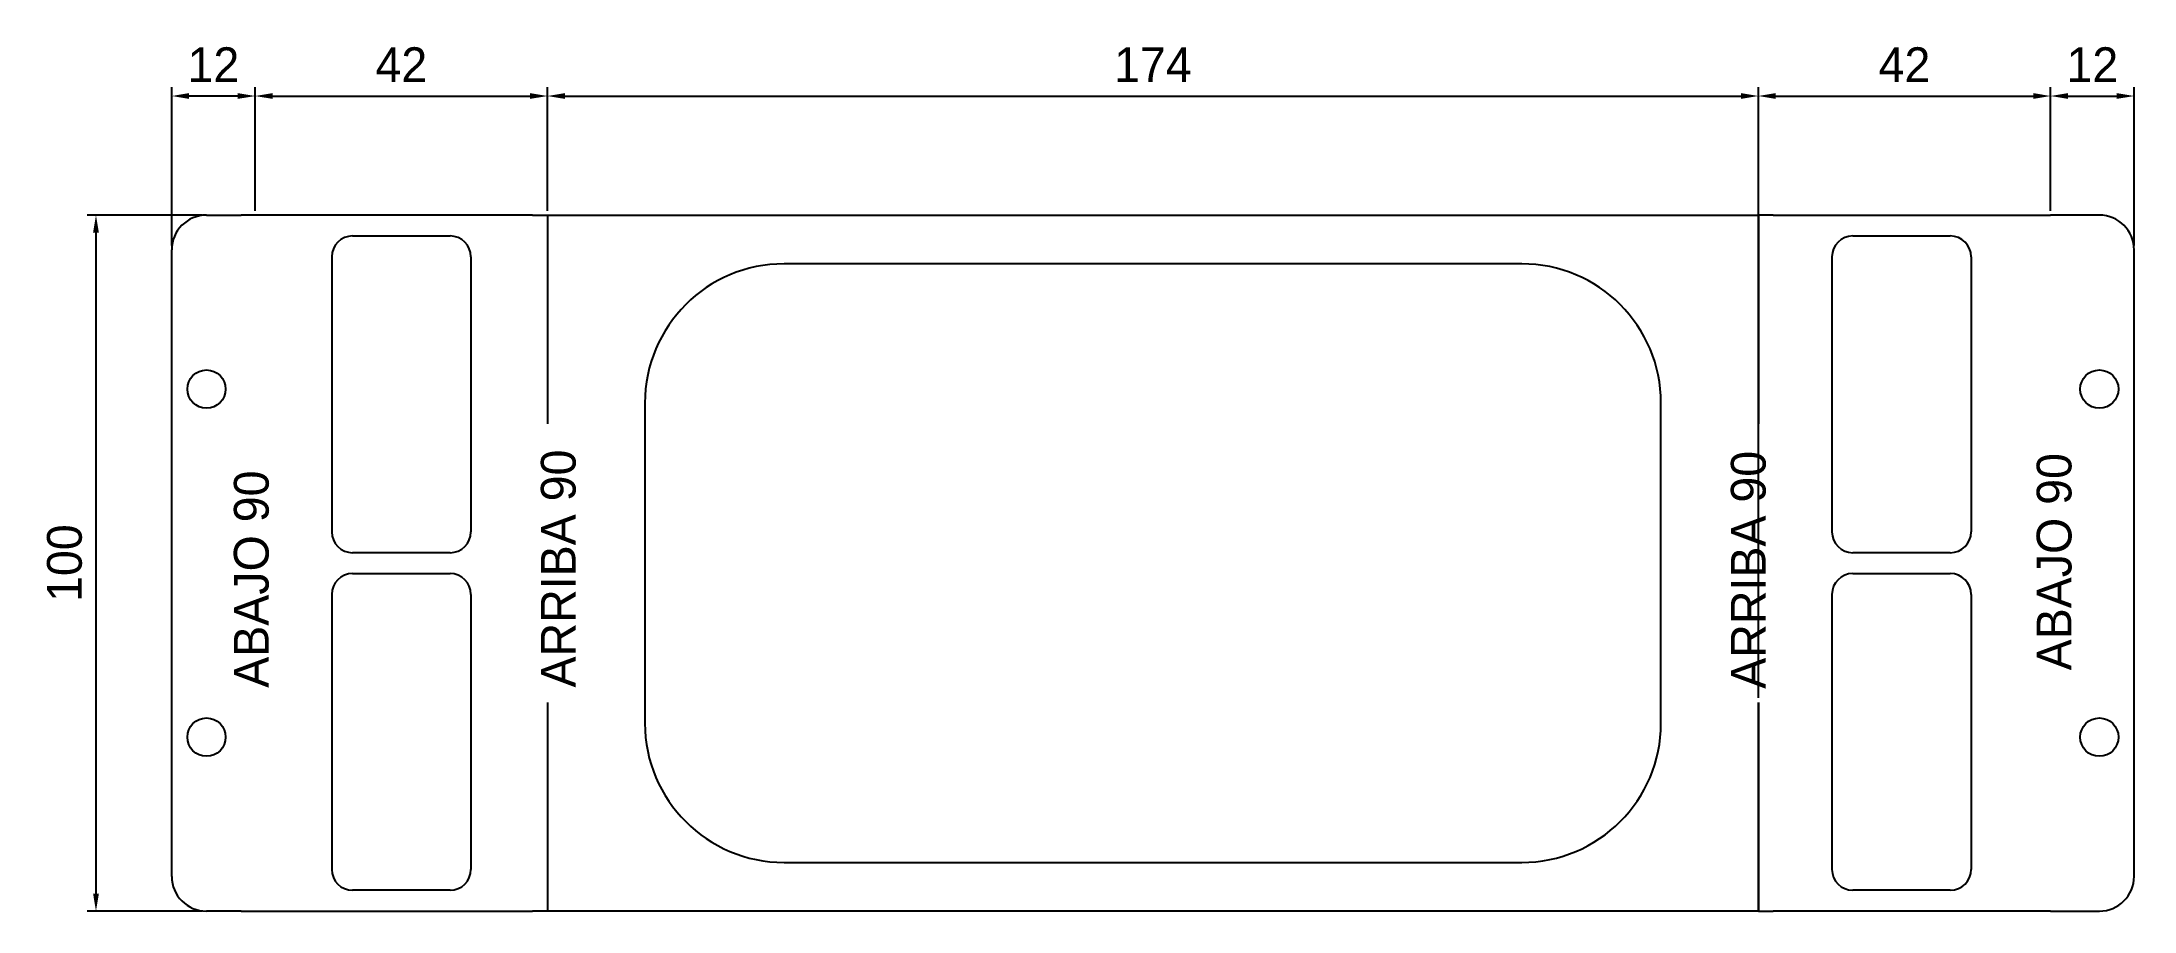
# Model space of a CAD drawing. Extents: x 0 to 797, y 0 to 297.
# Drawn here: x 496 to 796.6, y 159.7 to 284.6 of the extents above; entities that cross this region are included whole.
import ezdxf

# ---------------------------------------------------------------- set-up
doc = ezdxf.new("R2010")
doc.units = 0
doc.header["$PDSIZE"] = -1
doc.linetypes.add('SLD-CONTINUA', pattern=[0])
doc.layers.get('0').update_dxf_attribs({"linetype": 'CONTINUOUS'})
doc.layers.get('Defpoints').update_dxf_attribs({"linetype": 'CONTINUOUS'})
doc.layers.add('MARCADO', color=3, linetype='CONTINUOUS')
doc.dimstyles.new('ISO-25', dxfattribs={"dimtxt": 2.5, "dimasz": 2.5, "dimexe": 1.25, "dimexo": 0.625, "dimtad": 1, "dimdsep": 46, "dimtxsty": 'Standard', "dimcen": 2.5, "dimadec": 0, "dimazin": 0, "dimtfac": 1, "dimtmove": 0, "dimatfit": 3, "dimfxl": 1, "dimarcsym": 0})

msp = doc.modelspace()

# ---------------------------------------------------------------- texts
at = {"color": 6, "char_height": 5, "attachment_point": 1, "rotation": 90}
for s, insert in [('ARRIBA 90', (567.692, 191.852)), ('ARRIBA 90', (738.693, 191.664)), ('ABAJO 90', (523.579, 191.812)), ('ABAJO 90', (782.636, 194.317))]:
    msp.add_mtext_dynamic_manual_height_columns(s, width=73.41714, gutter_width=12.5, heights=[0], dxfattribs=dict(at, insert=insert))

# ---------------------------------------------------------------- blocks, each defined once
blk = doc.blocks.new('*D56')
at = {"color": 0, "lineweight": -2, "transparency": 16777216}
for p, q in [((526.64, 260.35), (526.64, 278.08)), ((529.14, 276.83), (566.14, 276.83)), ((568.64, 260.35), (568.64, 278.08))]:
    blk.add_line(p, q, dxfattribs=at)
at = {"color": 0, "transparency": 16777216}
for points in [[(529.14, 277.25), (529.14, 276.42), (526.64, 276.83)], [(566.14, 277.25), (566.14, 276.42), (568.64, 276.83)]]:
    blk.add_solid(points, dxfattribs=at)
at = {"layer": 'Defpoints', "color": 0, "transparency": 16777216}
for p in [(568.64, 276.83), (526.64, 259.72), (568.64, 259.72)]:
    blk.add_point(p, dxfattribs=at)
at = {"color": 0, "transparency": 16777216, "insert": (547.64, 281.33), "char_height": 5, "attachment_point": 5}
blk.add_mtext('42', dxfattribs=at)
blk = doc.blocks.new('*D57')
at = {"color": 0, "lineweight": -2, "transparency": 16777216}
for p, q in [((568.64, 260.35), (568.64, 278.08)), ((571.14, 276.83), (740.14, 276.83)), ((742.64, 190.35), (742.64, 278.08))]:
    blk.add_line(p, q, dxfattribs=at)
at = {"color": 0, "transparency": 16777216}
for points in [[(571.14, 277.25), (571.14, 276.42), (568.64, 276.83)], [(740.14, 277.25), (740.14, 276.42), (742.64, 276.83)]]:
    blk.add_solid(points, dxfattribs=at)
at = {"layer": 'Defpoints', "color": 0, "transparency": 16777216}
for p in [(742.64, 276.83), (568.64, 259.72), (742.64, 189.72)]:
    blk.add_point(p, dxfattribs=at)
at = {"color": 0, "transparency": 16777216, "insert": (655.64, 281.33), "char_height": 5, "attachment_point": 5}
blk.add_mtext('174', dxfattribs=at)
blk = doc.blocks.new('*D58')
at = {"color": 0, "lineweight": -2, "transparency": 16777216}
for p, q in [((742.64, 260.35), (742.64, 278.08)), ((745.14, 276.83), (782.14, 276.83)), ((784.64, 260.35), (784.64, 278.08))]:
    blk.add_line(p, q, dxfattribs=at)
at = {"color": 0, "transparency": 16777216}
for points in [[(745.14, 277.25), (745.14, 276.42), (742.64, 276.83)], [(782.14, 277.25), (782.14, 276.42), (784.64, 276.83)]]:
    blk.add_solid(points, dxfattribs=at)
at = {"layer": 'Defpoints', "color": 0, "transparency": 16777216}
for p in [(784.64, 276.83), (742.64, 259.72), (784.64, 259.72)]:
    blk.add_point(p, dxfattribs=at)
at = {"color": 0, "transparency": 16777216, "insert": (763.64, 281.33), "char_height": 5, "attachment_point": 5}
blk.add_mtext('42', dxfattribs=at)
blk = doc.blocks.new('*D59')
at = {"color": 0, "lineweight": -2, "transparency": 16777216}
for p, q in [((784.64, 260.35), (784.64, 278.08)), ((787.14, 276.83), (794.14, 276.83)), ((796.64, 255.35), (796.64, 278.08))]:
    blk.add_line(p, q, dxfattribs=at)
at = {"color": 0, "transparency": 16777216}
for points in [[(787.14, 277.25), (787.14, 276.42), (784.64, 276.83)], [(794.14, 277.25), (794.14, 276.42), (796.64, 276.83)]]:
    blk.add_solid(points, dxfattribs=at)
at = {"layer": 'Defpoints', "color": 0, "transparency": 16777216}
for p in [(796.64, 276.83), (784.64, 259.72), (796.64, 254.72)]:
    blk.add_point(p, dxfattribs=at)
at = {"color": 0, "transparency": 16777216, "insert": (790.64, 281.33), "char_height": 5, "attachment_point": 5}
blk.add_mtext('12', dxfattribs=at)
blk = doc.blocks.new('*D60')
at = {"color": 0, "lineweight": -2, "transparency": 16777216}
for p, q in [((514.64, 255.35), (514.64, 278.08)), ((524.14, 276.83), (517.14, 276.83)), ((526.64, 260.35), (526.64, 278.08))]:
    blk.add_line(p, q, dxfattribs=at)
at = {"color": 0, "transparency": 16777216}
for points in [[(517.14, 277.25), (517.14, 276.42), (514.64, 276.83)], [(524.14, 277.25), (524.14, 276.42), (526.64, 276.83)]]:
    blk.add_solid(points, dxfattribs=at)
at = {"layer": 'Defpoints', "color": 0, "transparency": 16777216}
for p in [(514.64, 276.83), (526.64, 259.72), (514.64, 254.72)]:
    blk.add_point(p, dxfattribs=at)
at = {"color": 0, "transparency": 16777216, "insert": (520.64, 281.33), "char_height": 5, "attachment_point": 5}
blk.add_mtext('12', dxfattribs=at)
blk = doc.blocks.new('*D61')
at = {"color": 0, "lineweight": -2, "transparency": 16777216}
for p, q in [((519.02, 259.72), (502.51, 259.72)), ((503.76, 257.22), (503.76, 162.22)), ((519.02, 159.72), (502.51, 159.72))]:
    blk.add_line(p, q, dxfattribs=at)
at = {"color": 0, "transparency": 16777216}
for points in [[(503.35, 257.22), (504.18, 257.22), (503.76, 259.72)], [(503.35, 162.22), (504.18, 162.22), (503.76, 159.72)]]:
    blk.add_solid(points, dxfattribs=at)
at = {"layer": 'Defpoints', "color": 0, "transparency": 16777216}
for p in [(519.64, 259.72), (503.76, 159.72), (519.64, 159.72)]:
    blk.add_point(p, dxfattribs=at)
at = {"color": 0, "transparency": 16777216, "insert": (499.26, 209.72), "char_height": 5, "attachment_point": 5, "rotation": 90}
blk.add_mtext('100', dxfattribs=at)

# ---------------------------------------------------------------- dimensions: what is measured, and where the dimension line sits
at = {"color": 6}
for base, p1, p2, picture, middle in [((514.644, 276.833), (526.644, 259.722), (514.644, 254.722), '*D60', (520.644, 281.333)), ((568.644, 276.833), (526.644, 259.722), (568.644, 259.722), '*D56', (547.644, 281.333)), ((742.644, 276.833), (568.644, 259.722), (742.644, 189.722), '*D57', (655.644, 281.333)), ((784.644, 276.833), (742.644, 259.722), (784.644, 259.722), '*D58', (763.644, 281.333)), ((796.644, 276.833), (784.644, 259.722), (796.644, 254.722), '*D59', (790.644, 281.333))]:
    dim = msp.add_linear_dim(base=base, p1=p1, p2=p2, dimstyle='ISO-25', override={"dimtxt": 5, "dimgap": 2}, dxfattribs=at)
    dim.commit()
    dim.dimension.update_dxf_attribs({"geometry": picture, "text_midpoint": middle})
dim = msp.add_linear_dim(base=(503.765, 159.722), p1=(519.644, 259.722), p2=(519.644, 159.722), angle=90, dimstyle='ISO-25', override={"dimtxt": 5, "dimgap": 2}, dxfattribs=at)
dim.commit()
dim.dimension.update_dxf_attribs({"geometry": '*D61', "text_midpoint": (499.265, 209.722)})

# ---------------------------------------------------------------- linework, layer by layer
at = {"color": 7, "linetype": 'SLD-CONTINUA'}
for p, q in [((519.644, 259.722), (524.644, 259.722)), ((526.644, 259.722), (524.644, 259.722)), ((528.644, 259.722), (526.644, 259.722)), ((566.494, 259.722), (528.644, 259.722)), ((566.494, 259.722), (568.644, 259.722)), ((568.644, 259.722), (573.644, 259.722)), ((573.644, 259.722), (740.644, 259.722)), ((740.644, 259.722), (742.644, 259.722)), ((744.794, 259.722), (742.644, 259.722)), ((744.794, 259.722), (782.644, 259.722)), ((782.644, 259.722), (784.644, 259.722)), ((786.644, 259.722), (784.644, 259.722)), ((791.644, 259.722), (786.644, 259.722)), ((540.644, 256.722), (554.644, 256.722)), ((756.219, 256.722), (770.219, 256.722)), ((514.644, 164.722), (514.644, 254.722)), ((557.644, 253.722), (557.644, 214.222)), ((708.644, 252.722), (602.644, 252.722)), ((773.219, 253.722), (773.219, 214.222)), ((796.644, 164.722), (796.644, 254.722)), ((582.644, 232.722), (582.644, 186.722)), ((728.644, 186.722), (728.644, 232.722)), ((554.644, 211.222), (540.644, 211.222)), ((770.219, 211.222), (756.219, 211.222)), ((540.644, 208.222), (554.644, 208.222)), ((756.219, 208.222), (770.219, 208.222)), ((557.644, 205.222), (557.644, 165.722)), ((773.219, 205.222), (773.219, 165.722)), ((602.644, 166.722), (708.644, 166.722)), ((554.644, 162.722), (540.644, 162.722)), ((770.219, 162.722), (756.219, 162.722)), ((524.644, 159.722), (519.644, 159.722)), ((524.644, 159.722), (526.644, 159.722)), ((526.644, 159.722), (528.644, 159.722)), ((528.644, 159.722), (566.494, 159.722)), ((568.644, 159.722), (566.494, 159.722)), ((573.644, 159.722), (568.644, 159.722)), ((740.644, 159.722), (573.644, 159.722)), ((742.644, 159.722), (740.644, 159.722)), ((742.644, 159.722), (744.794, 159.722)), ((782.644, 159.722), (744.794, 159.722)), ((784.644, 159.722), (782.644, 159.722)), ((784.644, 159.722), (786.644, 159.722)), ((786.644, 159.722), (791.644, 159.722))]:
    msp.add_line(p, q, dxfattribs=at)
for p, q in [((537.644, 253.722), (537.644, 214.222)), ((753.219, 253.722), (753.219, 214.222)), ((537.644, 205.222), (537.644, 165.722)), ((753.219, 205.222), (753.219, 165.722))]:
    msp.add_line(p, q)
for centre in [(519.644, 234.722), (791.644, 234.722), (519.644, 184.722), (791.644, 184.722)]:
    msp.add_circle(centre, 2.75, dxfattribs=at)
for centre, radius, start, end in [((519.644, 254.722), 5, 90, 180), ((791.644, 254.722), 5, 0, 90), ((602.644, 232.722), 20, 90, 180), ((708.644, 232.722), 20, 0, 90), ((602.644, 186.722), 20, 180, 270), ((708.644, 186.722), 20, 270, 0), ((519.644, 164.722), 5, 180, 270), ((791.644, 164.722), 5, 270, 0)]:
    msp.add_arc(centre, radius, start, end, dxfattribs=at)
for centre, start, end in [((540.644, 253.722), 90, 180), ((554.644, 253.722), 0, 90), ((756.219, 253.722), 90, 180), ((770.219, 253.722), 0, 90), ((540.644, 214.222), 180, 270), ((554.644, 214.222), 270, 0), ((756.219, 214.222), 180, 270), ((770.219, 214.222), 270, 0), ((540.644, 205.222), 90, 180), ((554.644, 205.222), 0, 90), ((756.219, 205.222), 90, 180), ((770.219, 205.222), 0, 90), ((540.644, 165.722), 180, 270), ((554.644, 165.722), 270, 0), ((756.219, 165.722), 180, 270), ((770.219, 165.722), 270, 0)]:
    msp.add_arc(centre, 3, start, end)
at = {"layer": 'MARCADO', "linetype": 'SLD-CONTINUA'}
for p, q in [((568.644, 259.722), (568.644, 229.722)), ((742.644, 259.722), (742.644, 229.722)), ((742.644, 229.722), (742.644, 259.722)), ((568.644, 189.722), (568.644, 159.722)), ((742.644, 189.722), (742.644, 159.722)), ((742.644, 159.722), (742.644, 189.722))]:
    msp.add_line(p, q, dxfattribs=at)

msp.set_redraw_order([(e.dxf.handle, doc.entitydb.next_handle()) for e in msp.query("TEXT MTEXT ATTDEF DIMENSION ARC_DIMENSION")])  # texts and dimensions are drawn at this point

doc.saveas('drawing.dxf')
